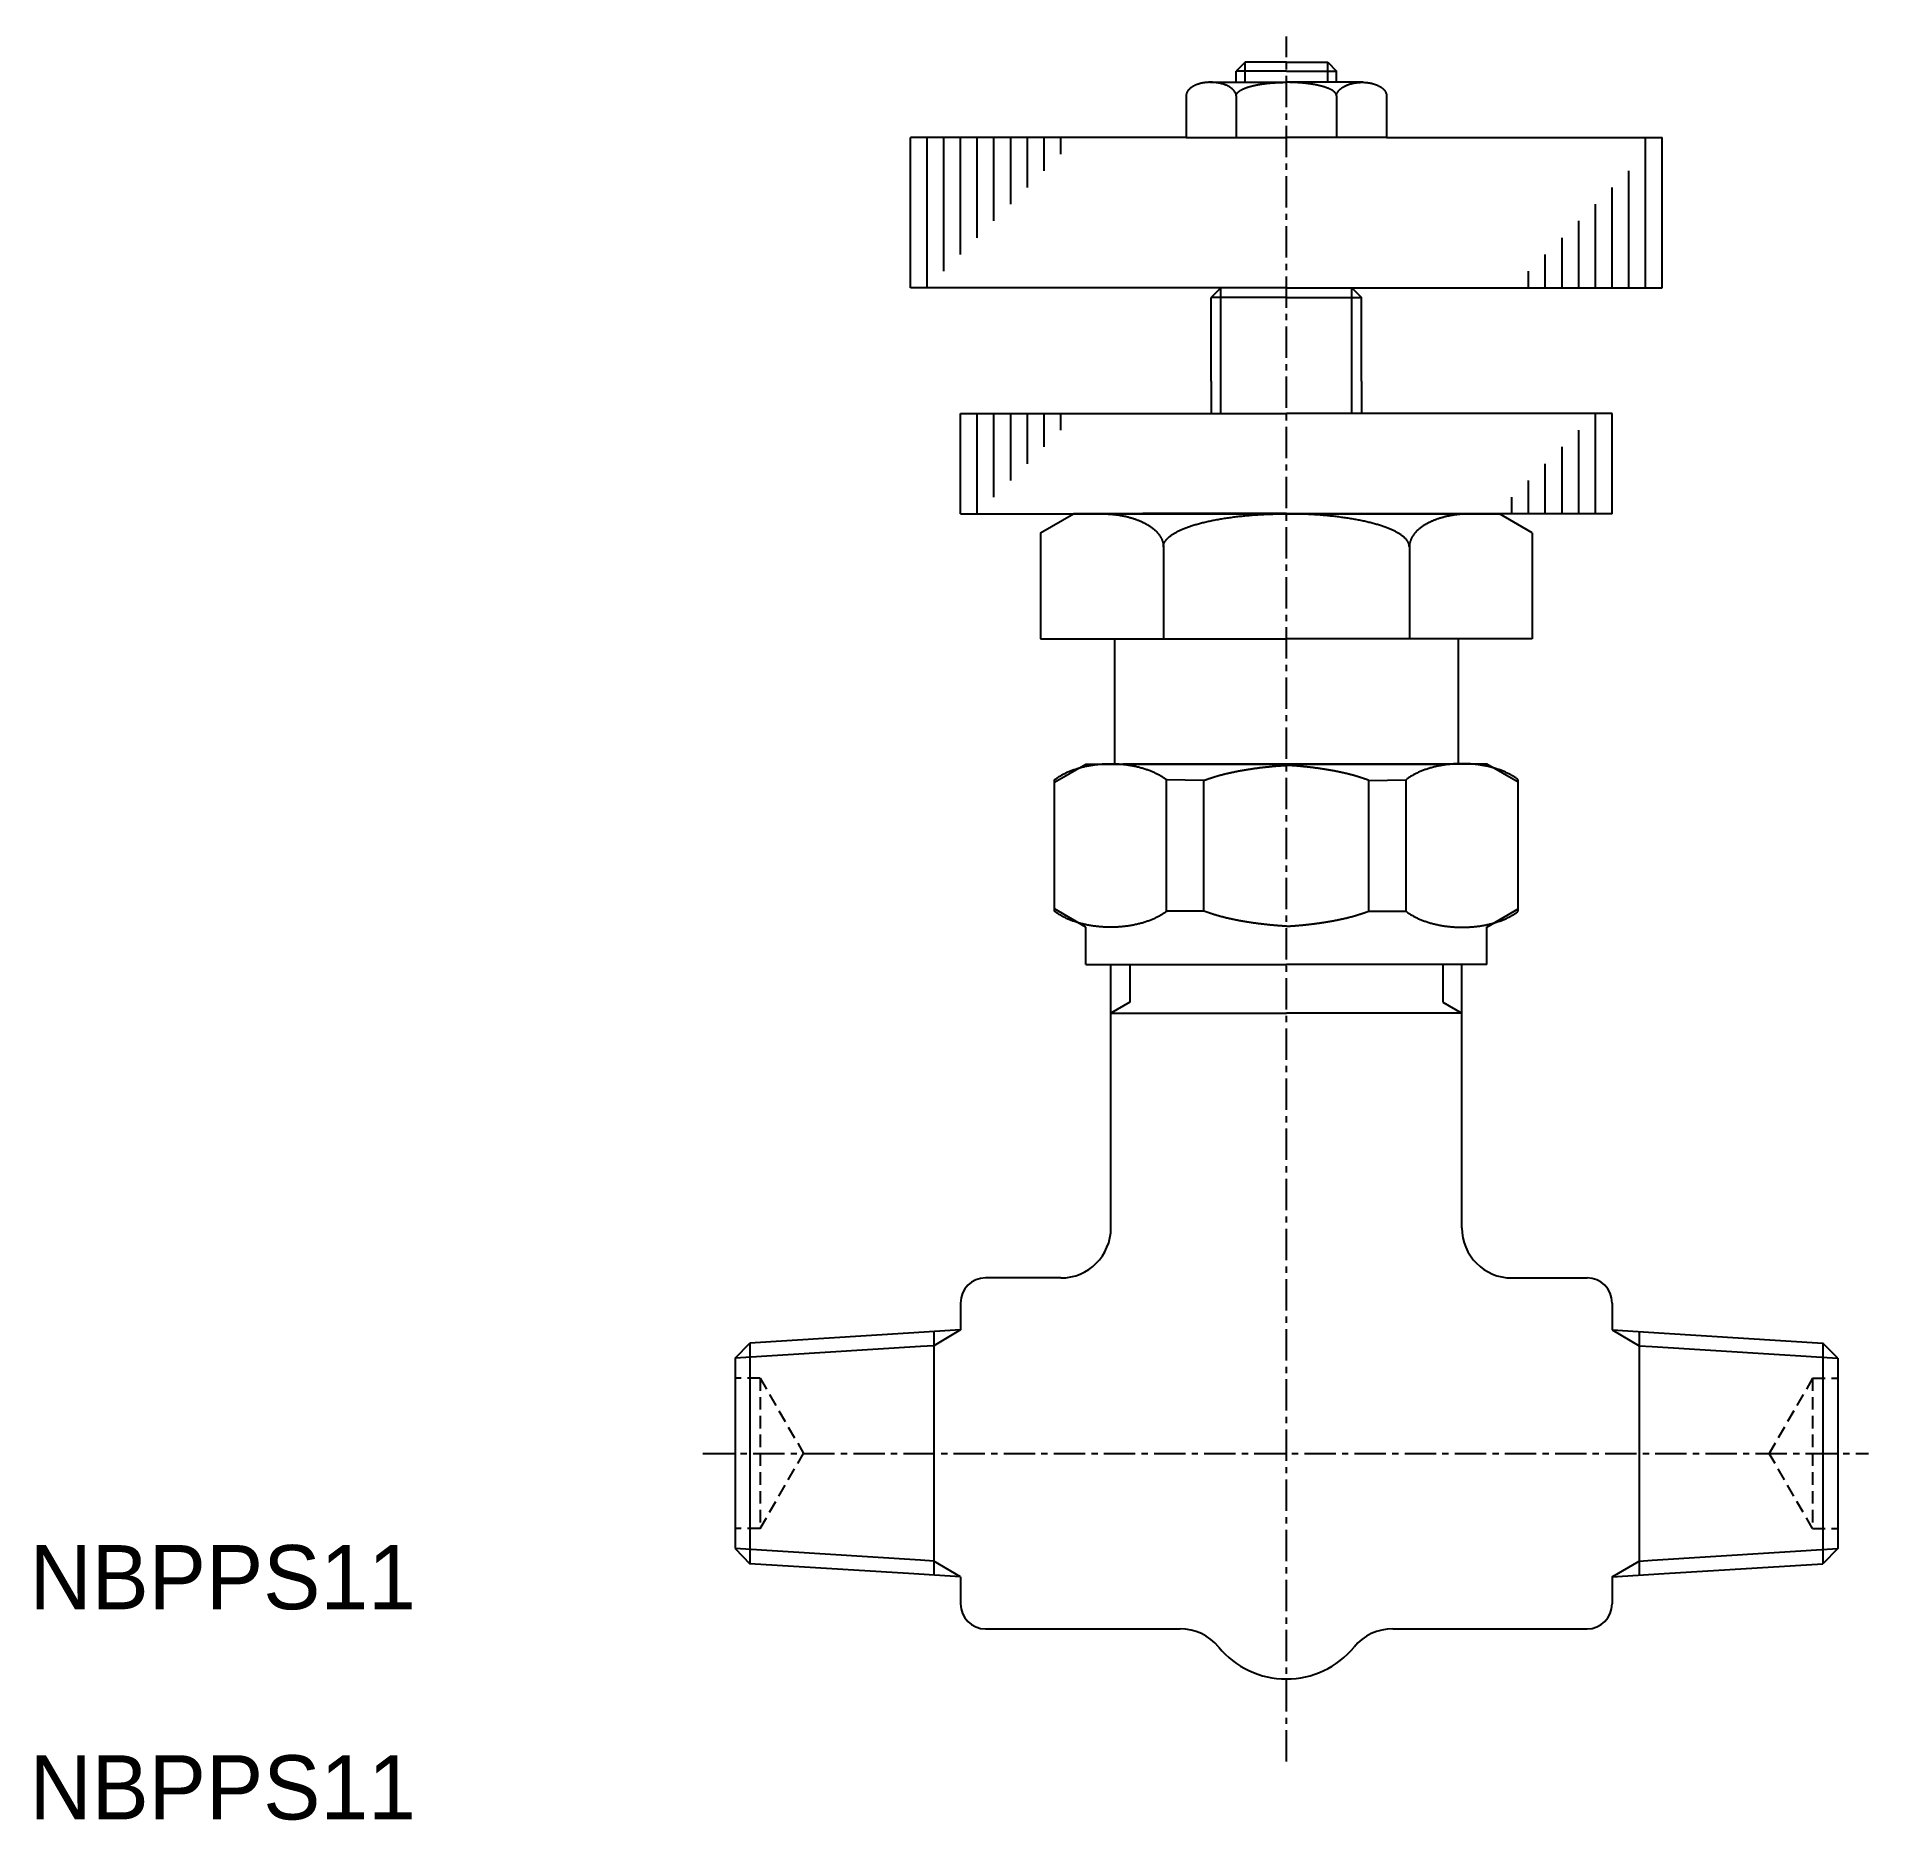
# Model space of a CAD drawing. Extents: x -13.7 to 59.4, y 117.1 to 188.3.
import ezdxf

# ---------------------------------------------------------------- set-up
doc = ezdxf.new("R2010")
doc.units = 0
doc.linetypes.add('CENTER', pattern=[2, 1.25, -0.25, 0.25, -0.25])
doc.linetypes.add('DASHED', pattern=[0.75, 0.5, -0.25])
doc.layers.get('0').update_dxf_attribs({"linetype": 'CONTINUOUS'})
doc.layers.add('CENTER', color=1, linetype='CENTER')

msp = doc.modelspace()

# ---------------------------------------------------------------- texts
at = {"color": 7, "linetype": 'CONTINUOUS'}
for p in [(-14.015, 125.552), (-14.015, 117.167)]:
    msp.add_text('NBPPS11', height=2.5597, dxfattribs=at).set_placement(p)

# ---------------------------------------------------------------- linework, layer by layer
at = {"color": 7, "linetype": 'CONTINUOUS'}
for p, q in [((34.484, 187.27), (34.134, 186.92)), ((36.134, 187.27), (34.484, 187.27)), ((36.134, 187.27), (37.784, 187.27)), ((37.784, 187.27), (38.134, 186.92)), ((33.079, 186.47), (36.134, 186.47)), ((34.134, 186.47), (34.134, 186.92)), ((36.134, 186.92), (34.134, 186.92)), ((36.134, 186.92), (38.134, 186.92)), ((39.189, 186.47), (36.134, 186.47)), ((38.134, 186.47), (38.134, 186.92)), ((32.134, 185.919), (32.134, 184.27)), ((34.134, 185.932), (34.134, 185.959)), ((34.134, 185.932), (34.134, 184.27)), ((38.134, 185.932), (38.134, 185.959)), ((38.134, 185.932), (38.134, 184.27)), ((40.134, 185.919), (40.134, 184.27)), ((32.134, 184.27), (21.134, 184.27)), ((21.134, 178.27), (21.134, 184.27)), ((32.134, 184.27), (36.134, 184.27)), ((40.134, 184.27), (36.134, 184.27)), ((40.134, 184.27), (51.134, 184.27)), ((51.134, 178.27), (51.134, 184.27)), ((33.524, 178.27), (21.134, 178.27)), ((33.524, 178.27), (33.134, 177.88)), ((36.134, 177.88), (33.134, 177.88)), ((33.134, 174.541), (33.134, 177.88)), ((36.134, 178.27), (33.524, 178.27)), ((36.134, 178.27), (38.744, 178.27)), ((36.134, 177.88), (39.134, 177.88)), ((38.744, 178.27), (51.134, 178.27)), ((38.744, 178.27), (39.134, 177.88)), ((39.134, 174.541), (39.134, 177.88)), ((33.134, 174.541), (33.134, 173.255)), ((39.134, 174.541), (39.134, 173.255)), ((23.134, 173.255), (36.134, 173.255)), ((23.134, 169.255), (23.134, 173.255)), ((49.134, 173.255), (36.134, 173.255)), ((49.134, 169.255), (49.134, 173.255)), ((23.134, 169.255), (36.134, 169.255)), ((26.319, 168.496), (27.634, 169.255)), ((36.134, 169.255), (27.634, 169.255)), ((33.134, 169.255), (29.009, 169.255)), ((36.134, 169.27), (30.412, 169.27)), ((36.134, 169.27), (41.857, 169.27)), ((49.134, 169.255), (36.134, 169.255)), ((36.134, 169.255), (44.634, 169.255)), ((39.134, 169.255), (43.259, 169.255)), ((45.949, 168.496), (44.634, 169.255)), ((26.319, 168.496), (26.319, 164.27)), ((45.949, 168.496), (45.949, 164.27)), ((31.227, 167.935), (31.227, 164.27)), ((41.042, 167.935), (41.042, 164.27)), ((26.319, 164.27), (36.134, 164.27)), ((29.276, 164.27), (29.276, 159.27)), ((45.949, 164.27), (36.134, 164.27)), ((42.992, 164.27), (42.992, 159.27)), ((26.884, 158.548), (28.134, 159.27)), ((26.884, 153.396), (26.884, 158.644)), ((28.134, 159.27), (36.134, 159.27)), ((36.134, 159.262), (29.611, 159.262)), ((31.356, 153.396), (31.356, 158.644)), ((32.839, 158.616), (31.356, 158.644)), ((32.839, 153.407), (32.839, 158.616)), ((44.134, 159.27), (36.134, 159.27)), ((36.134, 159.262), (42.657, 159.262)), ((39.429, 158.616), (40.912, 158.644)), ((39.429, 153.407), (39.429, 158.616)), ((40.912, 153.396), (40.912, 158.644)), ((45.384, 158.548), (44.134, 159.27)), ((45.384, 153.396), (45.384, 158.644)), ((26.884, 153.492), (26.884, 158.548)), ((45.384, 153.492), (45.384, 158.548)), ((28.134, 152.77), (26.884, 153.492)), ((28.134, 151.27), (28.134, 152.77)), ((32.839, 153.407), (31.356, 153.396)), ((39.429, 153.407), (40.912, 153.396)), ((44.134, 152.77), (45.384, 153.492)), ((44.134, 151.27), (44.134, 152.77)), ((28.134, 151.27), (36.134, 151.27)), ((29.134, 140.77), (29.134, 151.27)), ((44.134, 151.27), (36.134, 151.27)), ((43.134, 140.77), (43.134, 151.27)), ((29.134, 149.337), (36.134, 149.337)), ((43.134, 149.337), (36.134, 149.337)), ((27.134, 138.77), (24.134, 138.77)), ((45.134, 138.77), (48.134, 138.77)), ((23.134, 137.77), (23.134, 136.697)), ((49.134, 137.77), (49.134, 136.697)), ((23.134, 136.697), (21.062, 136.567)), ((23.134, 136.697), (21.062, 136.567)), ((23.134, 136.697), (22.062, 136.065)), ((49.134, 136.697), (50.206, 136.065)), ((49.134, 136.697), (51.206, 136.567)), ((49.134, 136.697), (51.206, 136.567)), ((14.134, 135.57), (14.725, 136.171)), ((14.134, 135.57), (14.725, 136.171)), ((21.532, 136.032), (14.134, 135.57)), ((21.062, 136.567), (14.725, 136.171)), ((21.062, 136.567), (14.725, 136.171)), ((14.725, 136.171), (14.725, 127.369)), ((22.062, 136.065), (21.532, 136.032)), ((22.062, 136.63), (22.062, 126.91)), ((22.062, 136.63), (22.062, 136.065)), ((50.206, 136.63), (50.206, 126.91)), ((50.206, 136.63), (50.206, 136.065)), ((51.206, 136.567), (57.543, 136.171)), ((51.206, 136.567), (57.543, 136.171)), ((57.543, 136.171), (57.543, 127.369)), ((58.134, 135.57), (57.543, 136.171)), ((58.134, 135.57), (57.543, 136.171)), ((14.134, 135.57), (14.134, 127.97)), ((14.134, 135.57), (14.134, 127.97)), ((58.134, 135.57), (58.134, 127.97)), ((58.134, 135.57), (58.134, 127.97)), ((21.532, 127.508), (14.134, 127.97)), ((14.134, 127.97), (14.725, 127.369)), ((14.134, 127.97), (14.725, 127.369)), ((58.134, 127.97), (57.543, 127.369)), ((58.134, 127.97), (57.543, 127.369)), ((21.062, 126.973), (14.725, 127.369)), ((21.062, 126.973), (14.725, 127.369)), ((22.062, 127.475), (21.532, 127.508)), ((23.134, 126.843), (22.062, 127.475)), ((49.134, 126.843), (50.206, 127.475)), ((51.206, 126.973), (57.543, 127.369)), ((51.206, 126.973), (57.543, 127.369)), ((23.134, 126.843), (21.062, 126.973)), ((23.134, 126.843), (21.062, 126.973)), ((23.134, 126.843), (23.134, 125.77)), ((49.134, 126.843), (51.206, 126.973)), ((49.134, 126.843), (51.206, 126.973)), ((49.134, 126.843), (49.134, 125.77)), ((24.134, 124.77), (31.134, 124.77)), ((31.134, 124.77), (31.634, 124.77)), ((31.634, 124.77), (31.891, 124.77)), ((40.377, 124.77), (48.134, 124.77))]:
    msp.add_line(p, q, dxfattribs=at)
at = {"color": 3, "linetype": 'CONTINUOUS'}
for p, q in [((34.484, 186.47), (34.484, 187.27)), ((37.784, 186.47), (37.784, 187.27)), ((21.801, 178.27), (21.801, 184.27)), ((22.467, 178.937), (22.467, 184.27)), ((23.134, 179.603), (23.134, 184.27)), ((23.801, 180.27), (23.801, 184.27)), ((24.467, 180.937), (24.467, 184.27)), ((25.134, 181.603), (25.134, 184.27)), ((25.134, 181.603), (25.134, 184.27)), ((25.801, 182.27), (25.801, 184.27)), ((26.467, 182.937), (26.467, 184.27)), ((27.134, 183.603), (27.134, 184.27)), ((50.467, 178.27), (50.467, 184.27)), ((49.801, 178.27), (49.801, 182.937)), ((49.134, 178.27), (49.134, 182.27)), ((48.467, 178.27), (48.467, 181.603)), ((47.801, 178.27), (47.801, 180.937)), ((47.134, 178.27), (47.134, 180.27)), ((47.134, 178.27), (47.134, 180.27)), ((46.467, 178.27), (46.467, 179.603)), ((45.801, 178.27), (45.801, 178.937)), ((33.524, 177.418), (33.524, 178.27)), ((38.744, 177.418), (38.744, 178.27)), ((33.524, 173.255), (33.524, 177.418)), ((38.744, 173.255), (38.744, 177.418)), ((23.801, 169.255), (23.801, 173.255)), ((24.467, 169.922), (24.467, 173.255)), ((25.134, 170.589), (25.134, 173.255)), ((25.801, 171.255), (25.801, 173.255)), ((26.467, 171.922), (26.467, 173.255)), ((27.134, 172.589), (27.134, 173.255)), ((48.467, 169.255), (48.467, 173.255)), ((47.801, 169.255), (47.801, 172.589)), ((47.134, 169.255), (47.134, 171.922)), ((46.467, 169.255), (46.467, 171.255)), ((45.801, 169.255), (45.801, 170.589)), ((45.134, 169.255), (45.134, 169.922)), ((29.884, 151.27), (29.884, 149.77)), ((42.384, 151.27), (42.384, 149.77)), ((29.884, 149.77), (29.134, 149.337)), ((42.384, 149.77), (43.134, 149.337)), ((23.134, 136.697), (22.062, 136.065)), ((49.134, 136.697), (50.206, 136.065)), ((21.532, 136.032), (14.134, 135.57)), ((22.062, 136.065), (21.532, 136.032)), ((50.206, 136.065), (50.737, 136.032)), ((50.206, 136.065), (50.737, 136.032)), ((50.737, 136.032), (58.134, 135.57)), ((50.737, 136.032), (58.134, 135.57)), ((21.532, 127.508), (14.134, 127.97)), ((50.737, 127.508), (58.134, 127.97)), ((50.737, 127.508), (58.134, 127.97)), ((22.062, 127.475), (21.532, 127.508)), ((23.134, 126.843), (22.062, 127.475)), ((49.134, 126.843), (50.206, 127.475)), ((50.206, 127.475), (50.737, 127.508)), ((50.206, 127.475), (50.737, 127.508))]:
    msp.add_line(p, q, dxfattribs=at)
at = {"color": 3, "linetype": 'DASHED'}
for p, q in [((15.134, 134.77), (14.134, 134.77)), ((15.134, 134.77), (16.866, 131.77)), ((15.134, 134.77), (15.134, 128.77)), ((57.134, 134.77), (55.402, 131.77)), ((57.134, 134.77), (57.134, 128.77)), ((57.134, 134.77), (58.134, 134.77)), ((15.134, 128.77), (16.866, 131.77)), ((57.134, 128.77), (55.402, 131.77)), ((15.134, 128.77), (14.134, 128.77)), ((57.134, 128.77), (58.134, 128.77))]:
    msp.add_line(p, q, dxfattribs=at)
at = {"color": 7, "linetype": 'CONTINUOUS'}
for points in [[(34.136, 185.951, 0), (34.133, 185.965, 0), (34.13, 185.978, 0), (34.126, 185.991, 0), (34.121, 186.004, 0), (34.117, 186.018, 0), (34.111, 186.031, 0), (34.105, 186.044, 0), (34.099, 186.057, 0), (34.091, 186.069, 0), (34.084, 186.082, 0), (34.076, 186.095, 0), (34.067, 186.107, 0), (34.058, 186.12, 0), (34.048, 186.132, 0), (34.038, 186.144, 0), (34.027, 186.156, 0), (34.015, 186.168, 0), (34.004, 186.18, 0), (33.991, 186.192, 0), (33.978, 186.203, 0), (33.965, 186.215, 0), (33.951, 186.226, 0), (33.937, 186.237, 0), (33.922, 186.247, 0), (33.907, 186.258, 0), (33.892, 186.268, 0), (33.876, 186.278, 0), (33.859, 186.288, 0), (33.843, 186.298, 0), (33.825, 186.308, 0), (33.808, 186.317, 0), (33.79, 186.326, 0), (33.772, 186.335, 0), (33.753, 186.343, 0), (33.734, 186.352, 0), (33.714, 186.36, 0), (33.694, 186.368, 0), (33.674, 186.375, 0), (33.654, 186.383, 0), (33.633, 186.39, 0), (33.612, 186.396, 0), (33.591, 186.403, 0), (33.57, 186.409, 0), (33.548, 186.415, 0), (33.526, 186.421, 0), (33.504, 186.426, 0), (33.481, 186.431, 0), (33.459, 186.436, 0), (33.436, 186.44, 0), (33.413, 186.444, 0), (33.39, 186.448, 0), (33.367, 186.452, 0), (33.344, 186.455, 0), (33.32, 186.458, 0), (33.297, 186.461, 0), (33.273, 186.463, 0), (33.249, 186.465, 0), (33.225, 186.467, 0), (33.201, 186.468, 0), (33.178, 186.469, 0), (33.154, 186.47, 0), (33.13, 186.47, 0), (33.106, 186.47, 0), (33.082, 186.47, 0), (33.058, 186.469, 0), (33.034, 186.469, 0), (33.01, 186.467, 0), (32.987, 186.466, 0), (32.963, 186.464, 0), (32.939, 186.462, 0), (32.916, 186.459, 0), (32.893, 186.457, 0), (32.87, 186.454, 0), (32.847, 186.45, 0), (32.824, 186.447, 0), (32.801, 186.443, 0), (32.779, 186.438, 0), (32.756, 186.434, 0), (32.734, 186.429, 0), (32.713, 186.424, 0), (32.691, 186.418, 0), (32.67, 186.412, 0), (32.649, 186.406, 0), (32.628, 186.4, 0), (32.607, 186.393, 0), (32.587, 186.386, 0), (32.567, 186.379, 0), (32.548, 186.372, 0), (32.529, 186.364, 0), (32.51, 186.356, 0), (32.491, 186.348, 0), (32.473, 186.34, 0), (32.455, 186.331, 0), (32.438, 186.322, 0), (32.421, 186.313, 0), (32.404, 186.303, 0), (32.388, 186.294, 0), (32.373, 186.284, 0), (32.357, 186.274, 0), (32.343, 186.264, 0), (32.328, 186.253, 0), (32.314, 186.242, 0), (32.301, 186.232, 0), (32.288, 186.221, 0), (32.275, 186.209, 0), (32.263, 186.198, 0), (32.252, 186.187, 0), (32.241, 186.175, 0), (32.23, 186.163, 0), (32.22, 186.151, 0), (32.211, 186.139, 0), (32.202, 186.127, 0), (32.194, 186.114, 0), (32.186, 186.102, 0), (32.178, 186.089, 0), (32.172, 186.076, 0), (32.166, 186.064, 0), (32.16, 186.051, 0), (32.155, 186.038, 0), (32.15, 186.025, 0), (32.146, 186.012, 0), (32.143, 185.998, 0), (32.14, 185.985, 0), (32.138, 185.972, 0), (32.136, 185.959, 0), (32.135, 185.945, 0), (32.134, 185.932, 0), (32.134, 185.919, 0)], [(34.134, 185.932, 0), (34.134, 185.938, 0), (34.135, 185.945, 0), (34.136, 185.952, 0), (34.137, 185.958, 0), (34.138, 185.965, 0), (34.14, 185.971, 0), (34.142, 185.978, 0), (34.144, 185.985, 0), (34.146, 185.991, 0), (34.149, 185.998, 0), (34.152, 186.004, 0), (34.156, 186.011, 0), (34.16, 186.017, 0), (34.164, 186.024, 0), (34.168, 186.03, 0), (34.173, 186.037, 0), (34.178, 186.043, 0), (34.183, 186.05, 0), (34.188, 186.056, 0), (34.194, 186.063, 0), (34.2, 186.069, 0), (34.207, 186.075, 0), (34.213, 186.082, 0), (34.22, 186.088, 0), (34.227, 186.094, 0), (34.235, 186.101, 0), (34.243, 186.107, 0), (34.251, 186.113, 0), (34.26, 186.119, 0), (34.268, 186.126, 0), (34.277, 186.132, 0), (34.286, 186.138, 0), (34.296, 186.144, 0), (34.306, 186.15, 0), (34.316, 186.156, 0), (34.326, 186.162, 0), (34.337, 186.168, 0), (34.348, 186.174, 0), (34.359, 186.18, 0), (34.37, 186.186, 0), (34.382, 186.191, 0), (34.394, 186.197, 0), (34.406, 186.203, 0), (34.419, 186.208, 0), (34.431, 186.214, 0), (34.444, 186.22, 0), (34.458, 186.225, 0), (34.471, 186.231, 0), (34.485, 186.236, 0), (34.499, 186.242, 0), (34.513, 186.247, 0), (34.528, 186.252, 0), (34.542, 186.258, 0), (34.557, 186.263, 0), (34.573, 186.268, 0), (34.588, 186.273, 0), (34.604, 186.278, 0), (34.62, 186.283, 0), (34.636, 186.288, 0), (34.652, 186.293, 0), (34.669, 186.298, 0), (34.686, 186.303, 0), (34.703, 186.308, 0), (34.72, 186.312, 0), (34.737, 186.317, 0), (34.755, 186.322, 0), (34.773, 186.326, 0), (34.791, 186.331, 0), (34.809, 186.335, 0), (34.828, 186.339, 0), (34.846, 186.344, 0), (34.865, 186.348, 0), (34.884, 186.352, 0), (34.904, 186.356, 0), (34.923, 186.36, 0), (34.943, 186.364, 0), (34.962, 186.368, 0), (34.983, 186.372, 0), (35.003, 186.376, 0), (35.023, 186.379, 0), (35.044, 186.383, 0), (35.064, 186.386, 0), (35.085, 186.39, 0), (35.106, 186.393, 0), (35.127, 186.397, 0), (35.148, 186.4, 0), (35.17, 186.403, 0), (35.191, 186.406, 0), (35.213, 186.409, 0), (35.235, 186.412, 0), (35.257, 186.415, 0), (35.279, 186.418, 0), (35.301, 186.421, 0), (35.324, 186.424, 0), (35.346, 186.426, 0), (35.369, 186.429, 0), (35.392, 186.431, 0), (35.414, 186.434, 0), (35.437, 186.436, 0), (35.46, 186.438, 0), (35.483, 186.441, 0), (35.507, 186.443, 0), (35.53, 186.445, 0), (35.554, 186.447, 0), (35.577, 186.449, 0), (35.601, 186.45, 0), (35.624, 186.452, 0), (35.648, 186.454, 0), (35.672, 186.455, 0), (35.696, 186.457, 0), (35.72, 186.458, 0), (35.744, 186.46, 0), (35.768, 186.461, 0), (35.792, 186.462, 0), (35.816, 186.463, 0), (35.841, 186.464, 0), (35.865, 186.465, 0), (35.889, 186.466, 0), (35.914, 186.467, 0), (35.938, 186.467, 0), (35.962, 186.468, 0), (35.987, 186.468, 0), (36.011, 186.469, 0), (36.036, 186.469, 0), (36.06, 186.47, 0), (36.085, 186.47, 0), (36.11, 186.47, 0), (36.134, 186.47, 0)], [(38.134, 185.932, 0), (38.134, 185.938, 0), (38.133, 185.945, 0), (38.133, 185.952, 0), (38.132, 185.958, 0), (38.13, 185.965, 0), (38.129, 185.971, 0), (38.127, 185.978, 0), (38.124, 185.985, 0), (38.122, 185.991, 0), (38.119, 185.998, 0), (38.116, 186.004, 0), (38.112, 186.011, 0), (38.109, 186.017, 0), (38.105, 186.024, 0), (38.1, 186.03, 0), (38.096, 186.037, 0), (38.091, 186.043, 0), (38.086, 186.05, 0), (38.08, 186.056, 0), (38.074, 186.063, 0), (38.068, 186.069, 0), (38.062, 186.075, 0), (38.055, 186.082, 0), (38.048, 186.088, 0), (38.041, 186.094, 0), (38.033, 186.101, 0), (38.025, 186.107, 0), (38.017, 186.113, 0), (38.009, 186.119, 0), (38, 186.126, 0), (37.991, 186.132, 0), (37.982, 186.138, 0), (37.972, 186.144, 0), (37.963, 186.15, 0), (37.953, 186.156, 0), (37.942, 186.162, 0), (37.931, 186.168, 0), (37.921, 186.174, 0), (37.909, 186.18, 0), (37.898, 186.186, 0), (37.886, 186.191, 0), (37.874, 186.197, 0), (37.862, 186.203, 0), (37.85, 186.208, 0), (37.837, 186.214, 0), (37.824, 186.22, 0), (37.811, 186.225, 0), (37.797, 186.231, 0), (37.783, 186.236, 0), (37.769, 186.242, 0), (37.755, 186.247, 0), (37.741, 186.252, 0), (37.726, 186.258, 0), (37.711, 186.263, 0), (37.696, 186.268, 0), (37.68, 186.273, 0), (37.664, 186.278, 0), (37.649, 186.283, 0), (37.632, 186.288, 0), (37.616, 186.293, 0), (37.599, 186.298, 0), (37.583, 186.303, 0), (37.566, 186.308, 0), (37.548, 186.312, 0), (37.531, 186.317, 0), (37.513, 186.322, 0), (37.495, 186.326, 0), (37.477, 186.331, 0), (37.459, 186.335, 0), (37.441, 186.339, 0), (37.422, 186.344, 0), (37.403, 186.348, 0), (37.384, 186.352, 0), (37.365, 186.356, 0), (37.345, 186.36, 0), (37.325, 186.364, 0), (37.306, 186.368, 0), (37.286, 186.372, 0), (37.266, 186.376, 0), (37.245, 186.379, 0), (37.225, 186.383, 0), (37.204, 186.386, 0), (37.183, 186.39, 0), (37.162, 186.393, 0), (37.141, 186.397, 0), (37.12, 186.4, 0), (37.099, 186.403, 0), (37.077, 186.406, 0), (37.055, 186.409, 0), (37.033, 186.412, 0), (37.011, 186.415, 0), (36.989, 186.418, 0), (36.967, 186.421, 0), (36.945, 186.424, 0), (36.922, 186.426, 0), (36.9, 186.429, 0), (36.877, 186.431, 0), (36.854, 186.434, 0), (36.831, 186.436, 0), (36.808, 186.438, 0), (36.785, 186.441, 0), (36.761, 186.443, 0), (36.738, 186.445, 0), (36.715, 186.447, 0), (36.691, 186.449, 0), (36.668, 186.45, 0), (36.644, 186.452, 0), (36.62, 186.454, 0), (36.596, 186.455, 0), (36.572, 186.457, 0), (36.548, 186.458, 0), (36.524, 186.46, 0), (36.5, 186.461, 0), (36.476, 186.462, 0), (36.452, 186.463, 0), (36.428, 186.464, 0), (36.403, 186.465, 0), (36.379, 186.466, 0), (36.355, 186.467, 0), (36.33, 186.467, 0), (36.306, 186.468, 0), (36.281, 186.468, 0), (36.257, 186.469, 0), (36.232, 186.469, 0), (36.208, 186.47, 0), (36.183, 186.47, 0), (36.159, 186.47, 0), (36.134, 186.47, 0)], [(38.133, 185.951, 0), (38.136, 185.965, 0), (38.139, 185.978, 0), (38.142, 185.991, 0), (38.147, 186.004, 0), (38.152, 186.018, 0), (38.157, 186.031, 0), (38.163, 186.044, 0), (38.17, 186.057, 0), (38.177, 186.069, 0), (38.184, 186.082, 0), (38.193, 186.095, 0), (38.201, 186.107, 0), (38.211, 186.12, 0), (38.221, 186.132, 0), (38.231, 186.144, 0), (38.242, 186.156, 0), (38.253, 186.168, 0), (38.265, 186.18, 0), (38.277, 186.192, 0), (38.29, 186.203, 0), (38.303, 186.215, 0), (38.317, 186.226, 0), (38.331, 186.237, 0), (38.346, 186.247, 0), (38.361, 186.258, 0), (38.376, 186.268, 0), (38.392, 186.278, 0), (38.409, 186.288, 0), (38.426, 186.298, 0), (38.443, 186.308, 0), (38.461, 186.317, 0), (38.478, 186.326, 0), (38.497, 186.335, 0), (38.516, 186.343, 0), (38.535, 186.352, 0), (38.554, 186.36, 0), (38.574, 186.368, 0), (38.594, 186.375, 0), (38.614, 186.383, 0), (38.635, 186.39, 0), (38.656, 186.396, 0), (38.677, 186.403, 0), (38.699, 186.409, 0), (38.72, 186.415, 0), (38.742, 186.421, 0), (38.764, 186.426, 0), (38.787, 186.431, 0), (38.809, 186.436, 0), (38.832, 186.44, 0), (38.855, 186.444, 0), (38.878, 186.448, 0), (38.901, 186.452, 0), (38.925, 186.455, 0), (38.948, 186.458, 0), (38.972, 186.461, 0), (38.995, 186.463, 0), (39.019, 186.465, 0), (39.043, 186.467, 0), (39.067, 186.468, 0), (39.091, 186.469, 0), (39.115, 186.47, 0), (39.139, 186.47, 0), (39.163, 186.47, 0), (39.187, 186.47, 0), (39.21, 186.469, 0), (39.234, 186.469, 0), (39.258, 186.467, 0), (39.282, 186.466, 0), (39.305, 186.464, 0), (39.329, 186.462, 0), (39.352, 186.459, 0), (39.376, 186.457, 0), (39.399, 186.454, 0), (39.422, 186.45, 0), (39.444, 186.447, 0), (39.467, 186.443, 0), (39.49, 186.438, 0), (39.512, 186.434, 0), (39.534, 186.429, 0), (39.556, 186.424, 0), (39.577, 186.418, 0), (39.599, 186.412, 0), (39.62, 186.406, 0), (39.64, 186.4, 0), (39.661, 186.393, 0), (39.681, 186.386, 0), (39.701, 186.379, 0), (39.721, 186.372, 0), (39.74, 186.364, 0), (39.758, 186.356, 0), (39.777, 186.348, 0), (39.795, 186.34, 0), (39.813, 186.331, 0), (39.83, 186.322, 0), (39.847, 186.313, 0), (39.864, 186.303, 0), (39.88, 186.294, 0), (39.896, 186.284, 0), (39.911, 186.274, 0), (39.926, 186.264, 0), (39.94, 186.253, 0), (39.954, 186.242, 0), (39.968, 186.232, 0), (39.98, 186.221, 0), (39.993, 186.209, 0), (40.005, 186.198, 0), (40.017, 186.187, 0), (40.028, 186.175, 0), (40.038, 186.163, 0), (40.048, 186.151, 0), (40.057, 186.139, 0), (40.066, 186.127, 0), (40.075, 186.114, 0), (40.083, 186.102, 0), (40.09, 186.089, 0), (40.097, 186.076, 0), (40.103, 186.064, 0), (40.108, 186.051, 0), (40.114, 186.038, 0), (40.118, 186.025, 0), (40.122, 186.012, 0), (40.126, 185.998, 0), (40.128, 185.985, 0), (40.131, 185.972, 0), (40.132, 185.959, 0), (40.134, 185.945, 0), (40.134, 185.932, 0), (40.134, 185.919, 0)], [(28.773, 169.255, 0), (28.803, 169.255, 0), (28.833, 169.255, 0), (28.863, 169.255, 0), (28.893, 169.254, 0), (28.923, 169.253, 0), (28.953, 169.252, 0), (28.983, 169.251, 0), (29.013, 169.249, 0), (29.043, 169.247, 0), (29.073, 169.246, 0), (29.103, 169.243, 0), (29.133, 169.241, 0), (29.163, 169.239, 0), (29.192, 169.236, 0), (29.222, 169.233, 0), (29.252, 169.23, 0), (29.281, 169.227, 0), (29.311, 169.223, 0), (29.34, 169.22, 0), (29.369, 169.216, 0), (29.398, 169.212, 0), (29.427, 169.208, 0), (29.456, 169.203, 0), (29.485, 169.199, 0), (29.514, 169.194, 0), (29.543, 169.189, 0), (29.571, 169.184, 0), (29.6, 169.178, 0), (29.628, 169.173, 0), (29.656, 169.167, 0), (29.684, 169.161, 0), (29.712, 169.155, 0), (29.74, 169.149, 0), (29.767, 169.142, 0), (29.795, 169.136, 0), (29.822, 169.129, 0), (29.849, 169.122, 0), (29.876, 169.114, 0), (29.903, 169.107, 0), (29.93, 169.1, 0), (29.956, 169.092, 0), (29.982, 169.084, 0), (30.009, 169.076, 0), (30.034, 169.068, 0), (30.06, 169.059, 0), (30.086, 169.051, 0), (30.111, 169.042, 0), (30.136, 169.033, 0), (30.161, 169.024, 0), (30.186, 169.015, 0), (30.21, 169.005, 0), (30.235, 168.996, 0), (30.259, 168.986, 0), (30.282, 168.976, 0), (30.306, 168.966, 0), (30.33, 168.956, 0), (30.353, 168.945, 0), (30.376, 168.935, 0), (30.398, 168.924, 0), (30.421, 168.913, 0), (30.443, 168.903, 0), (30.465, 168.891, 0), (30.487, 168.88, 0), (30.508, 168.869, 0), (30.529, 168.857, 0), (30.55, 168.846, 0), (30.571, 168.834, 0), (30.591, 168.822, 0), (30.611, 168.81, 0), (30.631, 168.798, 0), (30.65, 168.785, 0), (30.67, 168.773, 0), (30.689, 168.76, 0), (30.707, 168.748, 0), (30.726, 168.735, 0), (30.744, 168.722, 0), (30.762, 168.709, 0), (30.779, 168.695, 0), (30.796, 168.682, 0), (30.813, 168.669, 0), (30.83, 168.655, 0), (30.846, 168.642, 0), (30.862, 168.628, 0), (30.878, 168.614, 0), (30.893, 168.6, 0), (30.908, 168.586, 0), (30.923, 168.572, 0), (30.937, 168.558, 0), (30.951, 168.543, 0), (30.965, 168.529, 0), (30.978, 168.514, 0), (30.991, 168.5, 0), (31.004, 168.485, 0), (31.016, 168.47, 0), (31.028, 168.455, 0), (31.04, 168.441, 0), (31.051, 168.426, 0), (31.062, 168.41, 0), (31.073, 168.395, 0), (31.083, 168.38, 0), (31.093, 168.365, 0), (31.103, 168.349, 0), (31.112, 168.334, 0), (31.121, 168.319, 0), (31.13, 168.303, 0), (31.138, 168.287, 0), (31.146, 168.272, 0), (31.153, 168.256, 0), (31.16, 168.24, 0), (31.167, 168.225, 0), (31.174, 168.209, 0), (31.18, 168.193, 0), (31.185, 168.177, 0), (31.191, 168.161, 0), (31.195, 168.145, 0), (31.2, 168.129, 0), (31.204, 168.113, 0), (31.208, 168.097, 0), (31.212, 168.081, 0), (31.215, 168.065, 0), (31.218, 168.049, 0), (31.22, 168.033, 0), (31.222, 168.016, 0), (31.224, 168, 0), (31.225, 167.984, 0), (31.226, 167.968, 0), (31.227, 167.952, 0), (31.227, 167.935, 0)], [(31.227, 167.935, 0), (31.227, 167.952, 0), (31.228, 167.968, 0), (31.23, 167.984, 0), (31.233, 168, 0), (31.236, 168.016, 0), (31.24, 168.033, 0), (31.245, 168.049, 0), (31.25, 168.065, 0), (31.257, 168.081, 0), (31.264, 168.097, 0), (31.271, 168.113, 0), (31.28, 168.129, 0), (31.289, 168.145, 0), (31.299, 168.161, 0), (31.31, 168.177, 0), (31.321, 168.193, 0), (31.333, 168.209, 0), (31.346, 168.225, 0), (31.36, 168.24, 0), (31.374, 168.256, 0), (31.389, 168.272, 0), (31.404, 168.287, 0), (31.421, 168.303, 0), (31.438, 168.319, 0), (31.456, 168.334, 0), (31.474, 168.349, 0), (31.494, 168.365, 0), (31.514, 168.38, 0), (31.534, 168.395, 0), (31.555, 168.41, 0), (31.578, 168.426, 0), (31.6, 168.441, 0), (31.624, 168.455, 0), (31.648, 168.47, 0), (31.672, 168.485, 0), (31.698, 168.5, 0), (31.724, 168.514, 0), (31.751, 168.529, 0), (31.778, 168.543, 0), (31.806, 168.558, 0), (31.835, 168.572, 0), (31.864, 168.586, 0), (31.894, 168.6, 0), (31.925, 168.614, 0), (31.956, 168.628, 0), (31.988, 168.642, 0), (32.021, 168.655, 0), (32.054, 168.669, 0), (32.087, 168.682, 0), (32.122, 168.695, 0), (32.157, 168.709, 0), (32.192, 168.722, 0), (32.229, 168.735, 0), (32.265, 168.748, 0), (32.303, 168.76, 0), (32.341, 168.773, 0), (32.379, 168.785, 0), (32.418, 168.798, 0), (32.458, 168.81, 0), (32.498, 168.822, 0), (32.539, 168.834, 0), (32.58, 168.846, 0), (32.622, 168.857, 0), (32.664, 168.869, 0), (32.707, 168.88, 0), (32.75, 168.891, 0), (32.794, 168.903, 0), (32.839, 168.913, 0), (32.883, 168.924, 0), (32.929, 168.935, 0), (32.975, 168.945, 0), (33.021, 168.956, 0), (33.068, 168.966, 0), (33.115, 168.976, 0), (33.163, 168.986, 0), (33.211, 168.996, 0), (33.259, 169.005, 0), (33.308, 169.015, 0), (33.358, 169.024, 0), (33.408, 169.033, 0), (33.458, 169.042, 0), (33.509, 169.051, 0), (33.56, 169.059, 0), (33.611, 169.068, 0), (33.663, 169.076, 0), (33.715, 169.084, 0), (33.768, 169.092, 0), (33.821, 169.1, 0), (33.874, 169.107, 0), (33.928, 169.114, 0), (33.982, 169.122, 0), (34.036, 169.129, 0), (34.09, 169.136, 0), (34.145, 169.142, 0), (34.201, 169.149, 0), (34.256, 169.155, 0), (34.312, 169.161, 0), (34.368, 169.167, 0), (34.424, 169.173, 0), (34.481, 169.178, 0), (34.538, 169.184, 0), (34.595, 169.189, 0), (34.652, 169.194, 0), (34.71, 169.199, 0), (34.767, 169.203, 0), (34.825, 169.208, 0), (34.883, 169.212, 0), (34.942, 169.216, 0), (35, 169.22, 0), (35.059, 169.223, 0), (35.118, 169.227, 0), (35.177, 169.23, 0), (35.236, 169.233, 0), (35.295, 169.236, 0), (35.355, 169.239, 0), (35.414, 169.241, 0), (35.474, 169.243, 0), (35.533, 169.246, 0), (35.593, 169.247, 0), (35.653, 169.249, 0), (35.713, 169.251, 0), (35.773, 169.252, 0), (35.833, 169.253, 0), (35.893, 169.254, 0), (35.953, 169.255, 0), (36.014, 169.255, 0), (36.074, 169.255, 0), (36.134, 169.255, 0)], [(41.042, 167.935, 0), (41.041, 167.952, 0), (41.04, 167.968, 0), (41.038, 167.984, 0), (41.036, 168, 0), (41.032, 168.016, 0), (41.028, 168.033, 0), (41.023, 168.049, 0), (41.018, 168.065, 0), (41.012, 168.081, 0), (41.005, 168.097, 0), (40.997, 168.113, 0), (40.989, 168.129, 0), (40.979, 168.145, 0), (40.969, 168.161, 0), (40.959, 168.177, 0), (40.947, 168.193, 0), (40.935, 168.209, 0), (40.922, 168.225, 0), (40.909, 168.24, 0), (40.895, 168.256, 0), (40.88, 168.272, 0), (40.864, 168.287, 0), (40.847, 168.303, 0), (40.83, 168.319, 0), (40.812, 168.334, 0), (40.794, 168.349, 0), (40.775, 168.365, 0), (40.755, 168.38, 0), (40.734, 168.395, 0), (40.713, 168.41, 0), (40.691, 168.426, 0), (40.668, 168.441, 0), (40.645, 168.455, 0), (40.621, 168.47, 0), (40.596, 168.485, 0), (40.571, 168.5, 0), (40.544, 168.514, 0), (40.518, 168.529, 0), (40.49, 168.543, 0), (40.462, 168.558, 0), (40.433, 168.572, 0), (40.404, 168.586, 0), (40.374, 168.6, 0), (40.343, 168.614, 0), (40.312, 168.628, 0), (40.28, 168.642, 0), (40.248, 168.655, 0), (40.215, 168.669, 0), (40.181, 168.682, 0), (40.146, 168.695, 0), (40.111, 168.709, 0), (40.076, 168.722, 0), (40.04, 168.735, 0), (40.003, 168.748, 0), (39.966, 168.76, 0), (39.928, 168.773, 0), (39.889, 168.785, 0), (39.85, 168.798, 0), (39.81, 168.81, 0), (39.77, 168.822, 0), (39.73, 168.834, 0), (39.688, 168.846, 0), (39.647, 168.857, 0), (39.604, 168.869, 0), (39.561, 168.88, 0), (39.518, 168.891, 0), (39.474, 168.903, 0), (39.43, 168.913, 0), (39.385, 168.924, 0), (39.34, 168.935, 0), (39.294, 168.945, 0), (39.247, 168.956, 0), (39.201, 168.966, 0), (39.153, 168.976, 0), (39.106, 168.986, 0), (39.057, 168.996, 0), (39.009, 169.005, 0), (38.96, 169.015, 0), (38.91, 169.024, 0), (38.861, 169.033, 0), (38.81, 169.042, 0), (38.76, 169.051, 0), (38.709, 169.059, 0), (38.657, 169.068, 0), (38.605, 169.076, 0), (38.553, 169.084, 0), (38.5, 169.092, 0), (38.447, 169.1, 0), (38.394, 169.107, 0), (38.341, 169.114, 0), (38.287, 169.122, 0), (38.232, 169.129, 0), (38.178, 169.136, 0), (38.123, 169.142, 0), (38.068, 169.149, 0), (38.012, 169.155, 0), (37.956, 169.161, 0), (37.9, 169.167, 0), (37.844, 169.173, 0), (37.787, 169.178, 0), (37.731, 169.184, 0), (37.673, 169.189, 0), (37.616, 169.194, 0), (37.559, 169.199, 0), (37.501, 169.203, 0), (37.443, 169.208, 0), (37.385, 169.212, 0), (37.327, 169.216, 0), (37.268, 169.22, 0), (37.209, 169.223, 0), (37.151, 169.227, 0), (37.092, 169.23, 0), (37.032, 169.233, 0), (36.973, 169.236, 0), (36.914, 169.239, 0), (36.854, 169.241, 0), (36.795, 169.243, 0), (36.735, 169.246, 0), (36.675, 169.247, 0), (36.615, 169.249, 0), (36.555, 169.251, 0), (36.495, 169.252, 0), (36.435, 169.253, 0), (36.375, 169.254, 0), (36.315, 169.255, 0), (36.255, 169.255, 0), (36.194, 169.255, 0), (36.134, 169.255, 0)], [(43.495, 169.255, 0), (43.465, 169.255, 0), (43.435, 169.255, 0), (43.405, 169.255, 0), (43.375, 169.254, 0), (43.345, 169.253, 0), (43.315, 169.252, 0), (43.285, 169.251, 0), (43.255, 169.249, 0), (43.225, 169.247, 0), (43.195, 169.246, 0), (43.165, 169.243, 0), (43.135, 169.241, 0), (43.106, 169.239, 0), (43.076, 169.236, 0), (43.046, 169.233, 0), (43.017, 169.23, 0), (42.987, 169.227, 0), (42.958, 169.223, 0), (42.928, 169.22, 0), (42.899, 169.216, 0), (42.87, 169.212, 0), (42.841, 169.208, 0), (42.812, 169.203, 0), (42.783, 169.199, 0), (42.754, 169.194, 0), (42.726, 169.189, 0), (42.697, 169.184, 0), (42.669, 169.178, 0), (42.64, 169.173, 0), (42.612, 169.167, 0), (42.584, 169.161, 0), (42.556, 169.155, 0), (42.529, 169.149, 0), (42.501, 169.142, 0), (42.474, 169.136, 0), (42.446, 169.129, 0), (42.419, 169.122, 0), (42.392, 169.114, 0), (42.365, 169.107, 0), (42.339, 169.1, 0), (42.312, 169.092, 0), (42.286, 169.084, 0), (42.26, 169.076, 0), (42.234, 169.068, 0), (42.208, 169.059, 0), (42.183, 169.051, 0), (42.157, 169.042, 0), (42.132, 169.033, 0), (42.107, 169.024, 0), (42.083, 169.015, 0), (42.058, 169.005, 0), (42.034, 168.996, 0), (42.01, 168.986, 0), (41.986, 168.976, 0), (41.962, 168.966, 0), (41.939, 168.956, 0), (41.916, 168.945, 0), (41.893, 168.935, 0), (41.87, 168.924, 0), (41.847, 168.913, 0), (41.825, 168.903, 0), (41.803, 168.891, 0), (41.782, 168.88, 0), (41.76, 168.869, 0), (41.739, 168.857, 0), (41.718, 168.846, 0), (41.698, 168.834, 0), (41.677, 168.822, 0), (41.657, 168.81, 0), (41.637, 168.798, 0), (41.618, 168.785, 0), (41.599, 168.773, 0), (41.58, 168.76, 0), (41.561, 168.748, 0), (41.543, 168.735, 0), (41.525, 168.722, 0), (41.507, 168.709, 0), (41.489, 168.695, 0), (41.472, 168.682, 0), (41.455, 168.669, 0), (41.439, 168.655, 0), (41.422, 168.642, 0), (41.406, 168.628, 0), (41.391, 168.614, 0), (41.375, 168.6, 0), (41.36, 168.586, 0), (41.346, 168.572, 0), (41.331, 168.558, 0), (41.317, 168.543, 0), (41.304, 168.529, 0), (41.29, 168.514, 0), (41.277, 168.5, 0), (41.264, 168.485, 0), (41.252, 168.47, 0), (41.24, 168.455, 0), (41.228, 168.441, 0), (41.217, 168.426, 0), (41.206, 168.41, 0), (41.195, 168.395, 0), (41.185, 168.38, 0), (41.175, 168.365, 0), (41.166, 168.349, 0), (41.156, 168.334, 0), (41.147, 168.319, 0), (41.139, 168.303, 0), (41.13, 168.287, 0), (41.123, 168.272, 0), (41.115, 168.256, 0), (41.108, 168.24, 0), (41.101, 168.225, 0), (41.095, 168.209, 0), (41.089, 168.193, 0), (41.083, 168.177, 0), (41.078, 168.161, 0), (41.073, 168.145, 0), (41.068, 168.129, 0), (41.064, 168.113, 0), (41.06, 168.097, 0), (41.057, 168.081, 0), (41.053, 168.065, 0), (41.051, 168.049, 0), (41.048, 168.033, 0), (41.046, 168.016, 0), (41.045, 168, 0), (41.043, 167.984, 0), (41.042, 167.968, 0), (41.042, 167.952, 0), (41.042, 167.935, 0)], [(26.884, 158.644, 0), (26.908, 158.663, 0), (26.932, 158.681, 0), (26.957, 158.699, 0), (26.983, 158.717, 0), (27.009, 158.734, 0), (27.035, 158.752, 0), (27.061, 158.769, 0), (27.089, 158.786, 0), (27.116, 158.802, 0), (27.145, 158.819, 0), (27.173, 158.835, 0), (27.202, 158.851, 0), (27.232, 158.867, 0), (27.261, 158.882, 0), (27.292, 158.898, 0), (27.322, 158.913, 0), (27.353, 158.927, 0), (27.385, 158.942, 0), (27.416, 158.956, 0), (27.449, 158.97, 0), (27.481, 158.984, 0), (27.514, 158.997, 0), (27.547, 159.011, 0), (27.581, 159.023, 0), (27.615, 159.036, 0), (27.649, 159.048, 0), (27.684, 159.06, 0), (27.719, 159.072, 0), (27.754, 159.084, 0), (27.79, 159.095, 0), (27.826, 159.106, 0), (27.862, 159.116, 0), (27.898, 159.126, 0), (27.935, 159.136, 0), (27.972, 159.146, 0), (28.009, 159.155, 0), (28.047, 159.164, 0), (28.084, 159.173, 0), (28.122, 159.182, 0), (28.16, 159.19, 0), (28.199, 159.198, 0), (28.238, 159.205, 0), (28.276, 159.212, 0), (28.315, 159.219, 0), (28.354, 159.225, 0), (28.394, 159.232, 0), (28.433, 159.238, 0), (28.473, 159.243, 0), (28.512, 159.248, 0), (28.552, 159.253, 0), (28.593, 159.258, 0), (28.633, 159.262, 0), (28.673, 159.266, 0), (28.713, 159.269, 0), (28.754, 159.272, 0), (28.794, 159.275, 0), (28.835, 159.278, 0), (28.875, 159.28, 0), (28.916, 159.282, 0), (28.957, 159.283, 0), (28.998, 159.285, 0), (29.038, 159.285, 0), (29.079, 159.286, 0), (29.12, 159.286, 0), (29.161, 159.286, 0), (29.202, 159.285, 0), (29.243, 159.285, 0), (29.284, 159.283, 0), (29.324, 159.282, 0), (29.365, 159.28, 0), (29.406, 159.278, 0), (29.446, 159.275, 0), (29.487, 159.272, 0), (29.527, 159.269, 0), (29.568, 159.266, 0), (29.608, 159.262, 0), (29.648, 159.258, 0), (29.688, 159.253, 0), (29.728, 159.248, 0), (29.768, 159.243, 0), (29.807, 159.238, 0), (29.847, 159.232, 0), (29.886, 159.225, 0), (29.925, 159.219, 0), (29.964, 159.212, 0), (30.003, 159.205, 0), (30.041, 159.198, 0), (30.08, 159.19, 0), (30.118, 159.182, 0), (30.156, 159.173, 0), (30.194, 159.164, 0), (30.231, 159.155, 0), (30.268, 159.146, 0), (30.305, 159.136, 0), (30.342, 159.126, 0), (30.378, 159.116, 0), (30.415, 159.106, 0), (30.451, 159.095, 0), (30.486, 159.084, 0), (30.521, 159.072, 0), (30.556, 159.06, 0), (30.591, 159.048, 0), (30.625, 159.036, 0), (30.659, 159.023, 0), (30.693, 159.011, 0), (30.726, 158.997, 0), (30.759, 158.984, 0), (30.792, 158.97, 0), (30.824, 158.956, 0), (30.856, 158.942, 0), (30.887, 158.927, 0), (30.918, 158.913, 0), (30.949, 158.898, 0), (30.979, 158.882, 0), (31.009, 158.867, 0), (31.038, 158.851, 0), (31.067, 158.835, 0), (31.096, 158.819, 0), (31.124, 158.802, 0), (31.152, 158.786, 0), (31.179, 158.769, 0), (31.206, 158.752, 0), (31.232, 158.734, 0), (31.258, 158.717, 0), (31.283, 158.699, 0), (31.308, 158.681, 0), (31.332, 158.663, 0), (31.356, 158.644, 0)], [(32.839, 158.616, 0), (32.858, 158.623, 0), (32.876, 158.63, 0), (32.894, 158.637, 0), (32.913, 158.644, 0), (32.932, 158.651, 0), (32.951, 158.658, 0), (32.97, 158.665, 0), (32.989, 158.672, 0), (33.008, 158.679, 0), (33.028, 158.686, 0), (33.047, 158.693, 0), (33.067, 158.7, 0), (33.087, 158.706, 0), (33.107, 158.713, 0), (33.128, 158.72, 0), (33.148, 158.726, 0), (33.169, 158.733, 0), (33.189, 158.74, 0), (33.21, 158.746, 0), (33.231, 158.753, 0), (33.252, 158.759, 0), (33.273, 158.766, 0), (33.294, 158.772, 0), (33.316, 158.779, 0), (33.338, 158.785, 0), (33.359, 158.791, 0), (33.381, 158.798, 0), (33.403, 158.804, 0), (33.425, 158.81, 0), (33.448, 158.816, 0), (33.47, 158.822, 0), (33.493, 158.829, 0), (33.515, 158.835, 0), (33.538, 158.841, 0), (33.561, 158.847, 0), (33.584, 158.853, 0), (33.607, 158.859, 0), (33.631, 158.865, 0), (33.654, 158.87, 0), (33.678, 158.876, 0), (33.701, 158.882, 0), (33.725, 158.888, 0), (33.749, 158.894, 0), (33.773, 158.899, 0), (33.797, 158.905, 0), (33.822, 158.911, 0), (33.846, 158.916, 0), (33.87, 158.922, 0), (33.895, 158.927, 0), (33.92, 158.933, 0), (33.945, 158.938, 0), (33.97, 158.943, 0), (33.995, 158.949, 0), (34.02, 158.954, 0), (34.045, 158.959, 0), (34.071, 158.964, 0), (34.096, 158.97, 0), (34.122, 158.975, 0), (34.148, 158.98, 0), (34.173, 158.985, 0), (34.2, 158.99, 0), (34.226, 158.995, 0), (34.252, 159, 0), (34.278, 159.005, 0), (34.304, 159.01, 0), (34.331, 159.014, 0), (34.358, 159.019, 0), (34.384, 159.024, 0), (34.411, 159.028, 0), (34.438, 159.033, 0), (34.465, 159.038, 0), (34.492, 159.042, 0), (34.519, 159.047, 0), (34.547, 159.051, 0), (34.574, 159.056, 0), (34.601, 159.06, 0), (34.629, 159.064, 0), (34.657, 159.069, 0), (34.684, 159.073, 0), (34.712, 159.077, 0), (34.74, 159.081, 0), (34.768, 159.085, 0), (34.796, 159.089, 0), (34.824, 159.093, 0), (34.852, 159.097, 0), (34.881, 159.101, 0), (34.909, 159.105, 0), (34.938, 159.109, 0), (34.966, 159.113, 0), (34.995, 159.117, 0), (35.024, 159.12, 0), (35.053, 159.124, 0), (35.082, 159.128, 0), (35.111, 159.131, 0), (35.14, 159.135, 0), (35.169, 159.138, 0), (35.198, 159.142, 0), (35.227, 159.145, 0), (35.257, 159.148, 0), (35.286, 159.152, 0), (35.316, 159.155, 0), (35.345, 159.158, 0), (35.375, 159.161, 0), (35.404, 159.164, 0), (35.434, 159.167, 0), (35.464, 159.17, 0), (35.494, 159.173, 0), (35.524, 159.176, 0), (35.554, 159.179, 0), (35.584, 159.182, 0), (35.614, 159.185, 0), (35.644, 159.187, 0), (35.674, 159.19, 0), (35.705, 159.193, 0), (35.735, 159.195, 0), (35.765, 159.198, 0), (35.796, 159.2, 0), (35.826, 159.203, 0), (35.857, 159.205, 0), (35.888, 159.207, 0), (35.918, 159.21, 0), (35.949, 159.212, 0), (35.98, 159.214, 0), (36.011, 159.216, 0), (36.041, 159.218, 0), (36.072, 159.22, 0), (36.103, 159.222, 0), (36.134, 159.224, 0)], [(39.429, 158.616, 0), (39.411, 158.623, 0), (39.392, 158.63, 0), (39.374, 158.637, 0), (39.355, 158.644, 0), (39.337, 158.651, 0), (39.318, 158.658, 0), (39.299, 158.665, 0), (39.279, 158.672, 0), (39.26, 158.679, 0), (39.24, 158.686, 0), (39.221, 158.693, 0), (39.201, 158.7, 0), (39.181, 158.706, 0), (39.161, 158.713, 0), (39.141, 158.72, 0), (39.12, 158.726, 0), (39.1, 158.733, 0), (39.079, 158.74, 0), (39.058, 158.746, 0), (39.038, 158.753, 0), (39.016, 158.759, 0), (38.995, 158.766, 0), (38.974, 158.772, 0), (38.952, 158.779, 0), (38.931, 158.785, 0), (38.909, 158.791, 0), (38.887, 158.798, 0), (38.865, 158.804, 0), (38.843, 158.81, 0), (38.821, 158.816, 0), (38.798, 158.822, 0), (38.776, 158.829, 0), (38.753, 158.835, 0), (38.73, 158.841, 0), (38.707, 158.847, 0), (38.684, 158.853, 0), (38.661, 158.859, 0), (38.638, 158.865, 0), (38.614, 158.87, 0), (38.591, 158.876, 0), (38.567, 158.882, 0), (38.543, 158.888, 0), (38.519, 158.894, 0), (38.495, 158.899, 0), (38.471, 158.905, 0), (38.447, 158.911, 0), (38.422, 158.916, 0), (38.398, 158.922, 0), (38.373, 158.927, 0), (38.349, 158.933, 0), (38.324, 158.938, 0), (38.299, 158.943, 0), (38.273, 158.949, 0), (38.248, 158.954, 0), (38.223, 158.959, 0), (38.198, 158.964, 0), (38.172, 158.97, 0), (38.146, 158.975, 0), (38.121, 158.98, 0), (38.095, 158.985, 0), (38.069, 158.99, 0), (38.043, 158.995, 0), (38.017, 159, 0), (37.99, 159.005, 0), (37.964, 159.01, 0), (37.937, 159.014, 0), (37.911, 159.019, 0), (37.884, 159.024, 0), (37.857, 159.028, 0), (37.83, 159.033, 0), (37.803, 159.038, 0), (37.776, 159.042, 0), (37.749, 159.047, 0), (37.722, 159.051, 0), (37.694, 159.056, 0), (37.667, 159.06, 0), (37.639, 159.064, 0), (37.612, 159.069, 0), (37.584, 159.073, 0), (37.556, 159.077, 0), (37.528, 159.081, 0), (37.5, 159.085, 0), (37.472, 159.089, 0), (37.444, 159.093, 0), (37.416, 159.097, 0), (37.387, 159.101, 0), (37.359, 159.105, 0), (37.331, 159.109, 0), (37.302, 159.113, 0), (37.273, 159.117, 0), (37.244, 159.12, 0), (37.216, 159.124, 0), (37.187, 159.128, 0), (37.158, 159.131, 0), (37.129, 159.135, 0), (37.099, 159.138, 0), (37.07, 159.142, 0), (37.041, 159.145, 0), (37.012, 159.148, 0), (36.982, 159.152, 0), (36.953, 159.155, 0), (36.923, 159.158, 0), (36.894, 159.161, 0), (36.864, 159.164, 0), (36.834, 159.167, 0), (36.804, 159.17, 0), (36.775, 159.173, 0), (36.745, 159.176, 0), (36.715, 159.179, 0), (36.684, 159.182, 0), (36.654, 159.185, 0), (36.624, 159.187, 0), (36.594, 159.19, 0), (36.564, 159.193, 0), (36.533, 159.195, 0), (36.503, 159.198, 0), (36.472, 159.2, 0), (36.442, 159.203, 0), (36.411, 159.205, 0), (36.381, 159.207, 0), (36.35, 159.21, 0), (36.319, 159.212, 0), (36.289, 159.214, 0), (36.258, 159.216, 0), (36.227, 159.218, 0), (36.196, 159.22, 0), (36.165, 159.222, 0), (36.134, 159.224, 0)], [(45.384, 158.644, 0), (45.36, 158.663, 0), (45.336, 158.681, 0), (45.311, 158.699, 0), (45.286, 158.717, 0), (45.26, 158.734, 0), (45.233, 158.752, 0), (45.207, 158.769, 0), (45.179, 158.786, 0), (45.152, 158.802, 0), (45.124, 158.819, 0), (45.095, 158.835, 0), (45.066, 158.851, 0), (45.037, 158.867, 0), (45.007, 158.882, 0), (44.977, 158.898, 0), (44.946, 158.913, 0), (44.915, 158.927, 0), (44.884, 158.942, 0), (44.852, 158.956, 0), (44.82, 158.97, 0), (44.787, 158.984, 0), (44.754, 158.997, 0), (44.721, 159.011, 0), (44.687, 159.023, 0), (44.653, 159.036, 0), (44.619, 159.048, 0), (44.584, 159.06, 0), (44.549, 159.072, 0), (44.514, 159.084, 0), (44.478, 159.095, 0), (44.443, 159.106, 0), (44.406, 159.116, 0), (44.37, 159.126, 0), (44.333, 159.136, 0), (44.296, 159.146, 0), (44.259, 159.155, 0), (44.222, 159.164, 0), (44.184, 159.173, 0), (44.146, 159.182, 0), (44.108, 159.19, 0), (44.069, 159.198, 0), (44.031, 159.205, 0), (43.992, 159.212, 0), (43.953, 159.219, 0), (43.914, 159.225, 0), (43.875, 159.232, 0), (43.835, 159.238, 0), (43.795, 159.243, 0), (43.756, 159.248, 0), (43.716, 159.253, 0), (43.676, 159.258, 0), (43.636, 159.262, 0), (43.595, 159.266, 0), (43.555, 159.269, 0), (43.515, 159.272, 0), (43.474, 159.275, 0), (43.434, 159.278, 0), (43.393, 159.28, 0), (43.352, 159.282, 0), (43.311, 159.283, 0), (43.271, 159.285, 0), (43.23, 159.285, 0), (43.189, 159.286, 0), (43.148, 159.286, 0), (43.107, 159.286, 0), (43.066, 159.285, 0), (43.026, 159.285, 0), (42.985, 159.283, 0), (42.944, 159.282, 0), (42.903, 159.28, 0), (42.863, 159.278, 0), (42.822, 159.275, 0), (42.782, 159.272, 0), (42.741, 159.269, 0), (42.701, 159.266, 0), (42.66, 159.262, 0), (42.62, 159.258, 0), (42.58, 159.253, 0), (42.54, 159.248, 0), (42.501, 159.243, 0), (42.461, 159.238, 0), (42.422, 159.232, 0), (42.382, 159.225, 0), (42.343, 159.219, 0), (42.304, 159.212, 0), (42.265, 159.205, 0), (42.227, 159.198, 0), (42.188, 159.19, 0), (42.15, 159.182, 0), (42.112, 159.173, 0), (42.075, 159.164, 0), (42.037, 159.155, 0), (42, 159.146, 0), (41.963, 159.136, 0), (41.926, 159.126, 0), (41.89, 159.116, 0), (41.854, 159.106, 0), (41.818, 159.095, 0), (41.782, 159.084, 0), (41.747, 159.072, 0), (41.712, 159.06, 0), (41.677, 159.048, 0), (41.643, 159.036, 0), (41.609, 159.023, 0), (41.575, 159.011, 0), (41.542, 158.997, 0), (41.509, 158.984, 0), (41.477, 158.97, 0), (41.444, 158.956, 0), (41.413, 158.942, 0), (41.381, 158.927, 0), (41.35, 158.913, 0), (41.319, 158.898, 0), (41.289, 158.882, 0), (41.259, 158.867, 0), (41.23, 158.851, 0), (41.201, 158.835, 0), (41.172, 158.819, 0), (41.144, 158.802, 0), (41.117, 158.786, 0), (41.089, 158.769, 0), (41.063, 158.752, 0), (41.036, 158.734, 0), (41.01, 158.717, 0), (40.985, 158.699, 0), (40.96, 158.681, 0), (40.936, 158.663, 0), (40.912, 158.644, 0)], [(31.356, 153.396, 0), (31.332, 153.378, 0), (31.308, 153.36, 0), (31.283, 153.342, 0), (31.258, 153.324, 0), (31.232, 153.307, 0), (31.206, 153.29, 0), (31.179, 153.273, 0), (31.152, 153.256, 0), (31.124, 153.24, 0), (31.096, 153.223, 0), (31.067, 153.207, 0), (31.038, 153.191, 0), (31.009, 153.176, 0), (30.979, 153.161, 0), (30.949, 153.145, 0), (30.918, 153.131, 0), (30.887, 153.116, 0), (30.856, 153.102, 0), (30.824, 153.088, 0), (30.792, 153.074, 0), (30.759, 153.06, 0), (30.726, 153.047, 0), (30.693, 153.034, 0), (30.659, 153.021, 0), (30.625, 153.009, 0), (30.591, 152.997, 0), (30.556, 152.985, 0), (30.521, 152.973, 0), (30.486, 152.962, 0), (30.451, 152.951, 0), (30.415, 152.94, 0), (30.378, 152.93, 0), (30.342, 152.919, 0), (30.305, 152.91, 0), (30.268, 152.9, 0), (30.231, 152.891, 0), (30.194, 152.882, 0), (30.156, 152.873, 0), (30.118, 152.865, 0), (30.08, 152.857, 0), (30.041, 152.849, 0), (30.003, 152.842, 0), (29.964, 152.835, 0), (29.925, 152.828, 0), (29.886, 152.821, 0), (29.847, 152.815, 0), (29.807, 152.81, 0), (29.768, 152.804, 0), (29.728, 152.799, 0), (29.688, 152.794, 0), (29.648, 152.79, 0), (29.608, 152.786, 0), (29.568, 152.782, 0), (29.527, 152.778, 0), (29.487, 152.775, 0), (29.446, 152.772, 0), (29.406, 152.77, 0), (29.365, 152.768, 0), (29.324, 152.766, 0), (29.284, 152.764, 0), (29.243, 152.763, 0), (29.202, 152.762, 0), (29.161, 152.762, 0), (29.12, 152.762, 0), (29.079, 152.762, 0), (29.038, 152.762, 0), (28.998, 152.763, 0), (28.957, 152.764, 0), (28.916, 152.766, 0), (28.875, 152.768, 0), (28.835, 152.77, 0), (28.794, 152.772, 0), (28.754, 152.775, 0), (28.713, 152.778, 0), (28.673, 152.782, 0), (28.633, 152.786, 0), (28.593, 152.79, 0), (28.552, 152.794, 0), (28.512, 152.799, 0), (28.473, 152.804, 0), (28.433, 152.81, 0), (28.394, 152.815, 0), (28.354, 152.821, 0), (28.315, 152.828, 0), (28.276, 152.835, 0), (28.238, 152.842, 0), (28.199, 152.849, 0), (28.16, 152.857, 0), (28.122, 152.865, 0), (28.084, 152.873, 0), (28.047, 152.882, 0), (28.009, 152.891, 0), (27.972, 152.9, 0), (27.935, 152.91, 0), (27.898, 152.919, 0), (27.862, 152.93, 0), (27.826, 152.94, 0), (27.79, 152.951, 0), (27.754, 152.962, 0), (27.719, 152.973, 0), (27.684, 152.985, 0), (27.649, 152.997, 0), (27.615, 153.009, 0), (27.581, 153.021, 0), (27.547, 153.034, 0), (27.514, 153.047, 0), (27.481, 153.06, 0), (27.449, 153.074, 0), (27.416, 153.088, 0), (27.385, 153.102, 0), (27.353, 153.116, 0), (27.322, 153.131, 0), (27.292, 153.145, 0), (27.261, 153.161, 0), (27.232, 153.176, 0), (27.202, 153.191, 0), (27.173, 153.207, 0), (27.145, 153.223, 0), (27.116, 153.24, 0), (27.089, 153.256, 0), (27.061, 153.273, 0), (27.035, 153.29, 0), (27.009, 153.307, 0), (26.983, 153.324, 0), (26.957, 153.342, 0), (26.932, 153.36, 0), (26.908, 153.378, 0), (26.884, 153.396, 0)], [(36.134, 152.799, 0), (36.103, 152.801, 0), (36.072, 152.803, 0), (36.041, 152.805, 0), (36.011, 152.807, 0), (35.98, 152.809, 0), (35.949, 152.811, 0), (35.918, 152.813, 0), (35.888, 152.816, 0), (35.857, 152.818, 0), (35.826, 152.82, 0), (35.796, 152.823, 0), (35.765, 152.825, 0), (35.735, 152.828, 0), (35.705, 152.83, 0), (35.674, 152.833, 0), (35.644, 152.836, 0), (35.614, 152.838, 0), (35.584, 152.841, 0), (35.554, 152.844, 0), (35.524, 152.847, 0), (35.494, 152.85, 0), (35.464, 152.853, 0), (35.434, 152.856, 0), (35.404, 152.859, 0), (35.375, 152.862, 0), (35.345, 152.865, 0), (35.316, 152.868, 0), (35.286, 152.872, 0), (35.257, 152.875, 0), (35.227, 152.878, 0), (35.198, 152.882, 0), (35.169, 152.885, 0), (35.14, 152.888, 0), (35.111, 152.892, 0), (35.082, 152.896, 0), (35.053, 152.899, 0), (35.024, 152.903, 0), (34.995, 152.906, 0), (34.966, 152.91, 0), (34.938, 152.914, 0), (34.909, 152.918, 0), (34.881, 152.922, 0), (34.852, 152.926, 0), (34.824, 152.93, 0), (34.796, 152.934, 0), (34.768, 152.938, 0), (34.74, 152.942, 0), (34.712, 152.946, 0), (34.684, 152.95, 0), (34.657, 152.954, 0), (34.629, 152.959, 0), (34.601, 152.963, 0), (34.574, 152.967, 0), (34.547, 152.972, 0), (34.519, 152.976, 0), (34.492, 152.981, 0), (34.465, 152.985, 0), (34.438, 152.99, 0), (34.411, 152.995, 0), (34.384, 152.999, 0), (34.358, 153.004, 0), (34.331, 153.009, 0), (34.304, 153.014, 0), (34.278, 153.018, 0), (34.252, 153.023, 0), (34.226, 153.028, 0), (34.2, 153.033, 0), (34.173, 153.038, 0), (34.148, 153.043, 0), (34.122, 153.048, 0), (34.096, 153.053, 0), (34.071, 153.059, 0), (34.045, 153.064, 0), (34.02, 153.069, 0), (33.995, 153.074, 0), (33.97, 153.08, 0), (33.945, 153.085, 0), (33.92, 153.091, 0), (33.895, 153.096, 0), (33.87, 153.101, 0), (33.846, 153.107, 0), (33.822, 153.113, 0), (33.797, 153.118, 0), (33.773, 153.124, 0), (33.749, 153.129, 0), (33.725, 153.135, 0), (33.701, 153.141, 0), (33.678, 153.147, 0), (33.654, 153.153, 0), (33.631, 153.158, 0), (33.607, 153.164, 0), (33.584, 153.17, 0), (33.561, 153.176, 0), (33.538, 153.182, 0), (33.515, 153.188, 0), (33.493, 153.194, 0), (33.47, 153.201, 0), (33.448, 153.207, 0), (33.425, 153.213, 0), (33.403, 153.219, 0), (33.381, 153.225, 0), (33.359, 153.232, 0), (33.338, 153.238, 0), (33.316, 153.244, 0), (33.294, 153.251, 0), (33.273, 153.257, 0), (33.252, 153.264, 0), (33.231, 153.27, 0), (33.21, 153.277, 0), (33.189, 153.283, 0), (33.169, 153.29, 0), (33.148, 153.297, 0), (33.128, 153.303, 0), (33.107, 153.31, 0), (33.087, 153.317, 0), (33.067, 153.324, 0), (33.047, 153.33, 0), (33.028, 153.337, 0), (33.008, 153.344, 0), (32.989, 153.351, 0), (32.97, 153.358, 0), (32.951, 153.365, 0), (32.932, 153.372, 0), (32.913, 153.379, 0), (32.894, 153.386, 0), (32.876, 153.393, 0), (32.858, 153.4, 0), (32.839, 153.407, 0)], [(36.134, 152.799, 0), (36.165, 152.801, 0), (36.196, 152.803, 0), (36.227, 152.805, 0), (36.258, 152.807, 0), (36.289, 152.809, 0), (36.319, 152.811, 0), (36.35, 152.813, 0), (36.381, 152.816, 0), (36.411, 152.818, 0), (36.442, 152.82, 0), (36.472, 152.823, 0), (36.503, 152.825, 0), (36.533, 152.828, 0), (36.564, 152.83, 0), (36.594, 152.833, 0), (36.624, 152.836, 0), (36.654, 152.838, 0), (36.684, 152.841, 0), (36.715, 152.844, 0), (36.745, 152.847, 0), (36.775, 152.85, 0), (36.804, 152.853, 0), (36.834, 152.856, 0), (36.864, 152.859, 0), (36.894, 152.862, 0), (36.923, 152.865, 0), (36.953, 152.868, 0), (36.982, 152.872, 0), (37.012, 152.875, 0), (37.041, 152.878, 0), (37.07, 152.882, 0), (37.099, 152.885, 0), (37.129, 152.888, 0), (37.158, 152.892, 0), (37.187, 152.896, 0), (37.216, 152.899, 0), (37.244, 152.903, 0), (37.273, 152.906, 0), (37.302, 152.91, 0), (37.331, 152.914, 0), (37.359, 152.918, 0), (37.387, 152.922, 0), (37.416, 152.926, 0), (37.444, 152.93, 0), (37.472, 152.934, 0), (37.5, 152.938, 0), (37.528, 152.942, 0), (37.556, 152.946, 0), (37.584, 152.95, 0), (37.612, 152.954, 0), (37.639, 152.959, 0), (37.667, 152.963, 0), (37.694, 152.967, 0), (37.722, 152.972, 0), (37.749, 152.976, 0), (37.776, 152.981, 0), (37.803, 152.985, 0), (37.83, 152.99, 0), (37.857, 152.995, 0), (37.884, 152.999, 0), (37.911, 153.004, 0), (37.937, 153.009, 0), (37.964, 153.014, 0), (37.99, 153.018, 0), (38.017, 153.023, 0), (38.043, 153.028, 0), (38.069, 153.033, 0), (38.095, 153.038, 0), (38.121, 153.043, 0), (38.146, 153.048, 0), (38.172, 153.053, 0), (38.198, 153.059, 0), (38.223, 153.064, 0), (38.248, 153.069, 0), (38.273, 153.074, 0), (38.299, 153.08, 0), (38.324, 153.085, 0), (38.349, 153.091, 0), (38.373, 153.096, 0), (38.398, 153.101, 0), (38.422, 153.107, 0), (38.447, 153.113, 0), (38.471, 153.118, 0), (38.495, 153.124, 0), (38.519, 153.129, 0), (38.543, 153.135, 0), (38.567, 153.141, 0), (38.591, 153.147, 0), (38.614, 153.153, 0), (38.638, 153.158, 0), (38.661, 153.164, 0), (38.684, 153.17, 0), (38.707, 153.176, 0), (38.73, 153.182, 0), (38.753, 153.188, 0), (38.776, 153.194, 0), (38.798, 153.201, 0), (38.821, 153.207, 0), (38.843, 153.213, 0), (38.865, 153.219, 0), (38.887, 153.225, 0), (38.909, 153.232, 0), (38.931, 153.238, 0), (38.952, 153.244, 0), (38.974, 153.251, 0), (38.995, 153.257, 0), (39.016, 153.264, 0), (39.038, 153.27, 0), (39.058, 153.277, 0), (39.079, 153.283, 0), (39.1, 153.29, 0), (39.12, 153.297, 0), (39.141, 153.303, 0), (39.161, 153.31, 0), (39.181, 153.317, 0), (39.201, 153.324, 0), (39.221, 153.33, 0), (39.24, 153.337, 0), (39.26, 153.344, 0), (39.279, 153.351, 0), (39.299, 153.358, 0), (39.318, 153.365, 0), (39.337, 153.372, 0), (39.355, 153.379, 0), (39.374, 153.386, 0), (39.392, 153.393, 0), (39.411, 153.4, 0), (39.429, 153.407, 0)], [(40.912, 153.396, 0), (40.936, 153.378, 0), (40.96, 153.36, 0), (40.985, 153.342, 0), (41.01, 153.324, 0), (41.036, 153.307, 0), (41.063, 153.29, 0), (41.089, 153.273, 0), (41.117, 153.256, 0), (41.144, 153.24, 0), (41.172, 153.223, 0), (41.201, 153.207, 0), (41.23, 153.191, 0), (41.259, 153.176, 0), (41.289, 153.161, 0), (41.319, 153.145, 0), (41.35, 153.131, 0), (41.381, 153.116, 0), (41.413, 153.102, 0), (41.444, 153.088, 0), (41.477, 153.074, 0), (41.509, 153.06, 0), (41.542, 153.047, 0), (41.575, 153.034, 0), (41.609, 153.021, 0), (41.643, 153.009, 0), (41.677, 152.997, 0), (41.712, 152.985, 0), (41.747, 152.973, 0), (41.782, 152.962, 0), (41.818, 152.951, 0), (41.854, 152.94, 0), (41.89, 152.93, 0), (41.926, 152.919, 0), (41.963, 152.91, 0), (42, 152.9, 0), (42.037, 152.891, 0), (42.075, 152.882, 0), (42.112, 152.873, 0), (42.15, 152.865, 0), (42.188, 152.857, 0), (42.227, 152.849, 0), (42.265, 152.842, 0), (42.304, 152.835, 0), (42.343, 152.828, 0), (42.382, 152.821, 0), (42.422, 152.815, 0), (42.461, 152.81, 0), (42.501, 152.804, 0), (42.54, 152.799, 0), (42.58, 152.794, 0), (42.62, 152.79, 0), (42.66, 152.786, 0), (42.701, 152.782, 0), (42.741, 152.778, 0), (42.782, 152.775, 0), (42.822, 152.772, 0), (42.863, 152.77, 0), (42.903, 152.768, 0), (42.944, 152.766, 0), (42.985, 152.764, 0), (43.026, 152.763, 0), (43.066, 152.762, 0), (43.107, 152.762, 0), (43.148, 152.762, 0), (43.189, 152.762, 0), (43.23, 152.762, 0), (43.271, 152.763, 0), (43.311, 152.764, 0), (43.352, 152.766, 0), (43.393, 152.768, 0), (43.434, 152.77, 0), (43.474, 152.772, 0), (43.515, 152.775, 0), (43.555, 152.778, 0), (43.595, 152.782, 0), (43.636, 152.786, 0), (43.676, 152.79, 0), (43.716, 152.794, 0), (43.756, 152.799, 0), (43.795, 152.804, 0), (43.835, 152.81, 0), (43.875, 152.815, 0), (43.914, 152.821, 0), (43.953, 152.828, 0), (43.992, 152.835, 0), (44.031, 152.842, 0), (44.069, 152.849, 0), (44.108, 152.857, 0), (44.146, 152.865, 0), (44.184, 152.873, 0), (44.222, 152.882, 0), (44.259, 152.891, 0), (44.296, 152.9, 0), (44.333, 152.91, 0), (44.37, 152.919, 0), (44.406, 152.93, 0), (44.443, 152.94, 0), (44.478, 152.951, 0), (44.514, 152.962, 0), (44.549, 152.973, 0), (44.584, 152.985, 0), (44.619, 152.997, 0), (44.653, 153.009, 0), (44.687, 153.021, 0), (44.721, 153.034, 0), (44.754, 153.047, 0), (44.787, 153.06, 0), (44.82, 153.074, 0), (44.852, 153.088, 0), (44.884, 153.102, 0), (44.915, 153.116, 0), (44.946, 153.131, 0), (44.977, 153.145, 0), (45.007, 153.161, 0), (45.037, 153.176, 0), (45.066, 153.191, 0), (45.095, 153.207, 0), (45.124, 153.223, 0), (45.152, 153.24, 0), (45.179, 153.256, 0), (45.207, 153.273, 0), (45.233, 153.29, 0), (45.26, 153.307, 0), (45.286, 153.324, 0), (45.311, 153.342, 0), (45.336, 153.36, 0), (45.36, 153.378, 0), (45.384, 153.396, 0)]]:
    msp.add_polyline3d(points, dxfattribs=at)
for centre, radius, start, end in [((27.134, 140.77), 2, 270, 0), ((45.134, 140.77), 2, 180, 270), ((24.134, 137.77), 1, 90, 180), ((48.134, 137.77), 1, 0, 90), ((24.134, 125.77), 1, 180, 270), ((48.134, 125.77), 1, 270, 0), ((31.891, 122.77), 2, 39.5212, 90), ((40.377, 122.77), 2, 90, 140.4788), ((36.134, 126.27), 3.5, 219.5212, 320.4788)]:
    msp.add_arc(centre, radius, start, end, dxfattribs=at)
at = {"layer": 'CENTER', "color": 1, "linetype": 'CENTER'}
for p, q in [((36.134, 119.477), (36.134, 188.291)), ((12.856, 131.77), (59.358, 131.77))]:
    msp.add_line(p, q, dxfattribs=at)

msp.set_redraw_order([(e.dxf.handle, doc.entitydb.next_handle()) for e in msp.query("TEXT MTEXT ATTDEF DIMENSION ARC_DIMENSION")])  # texts and dimensions are drawn at this point

doc.saveas('drawing.dxf')
